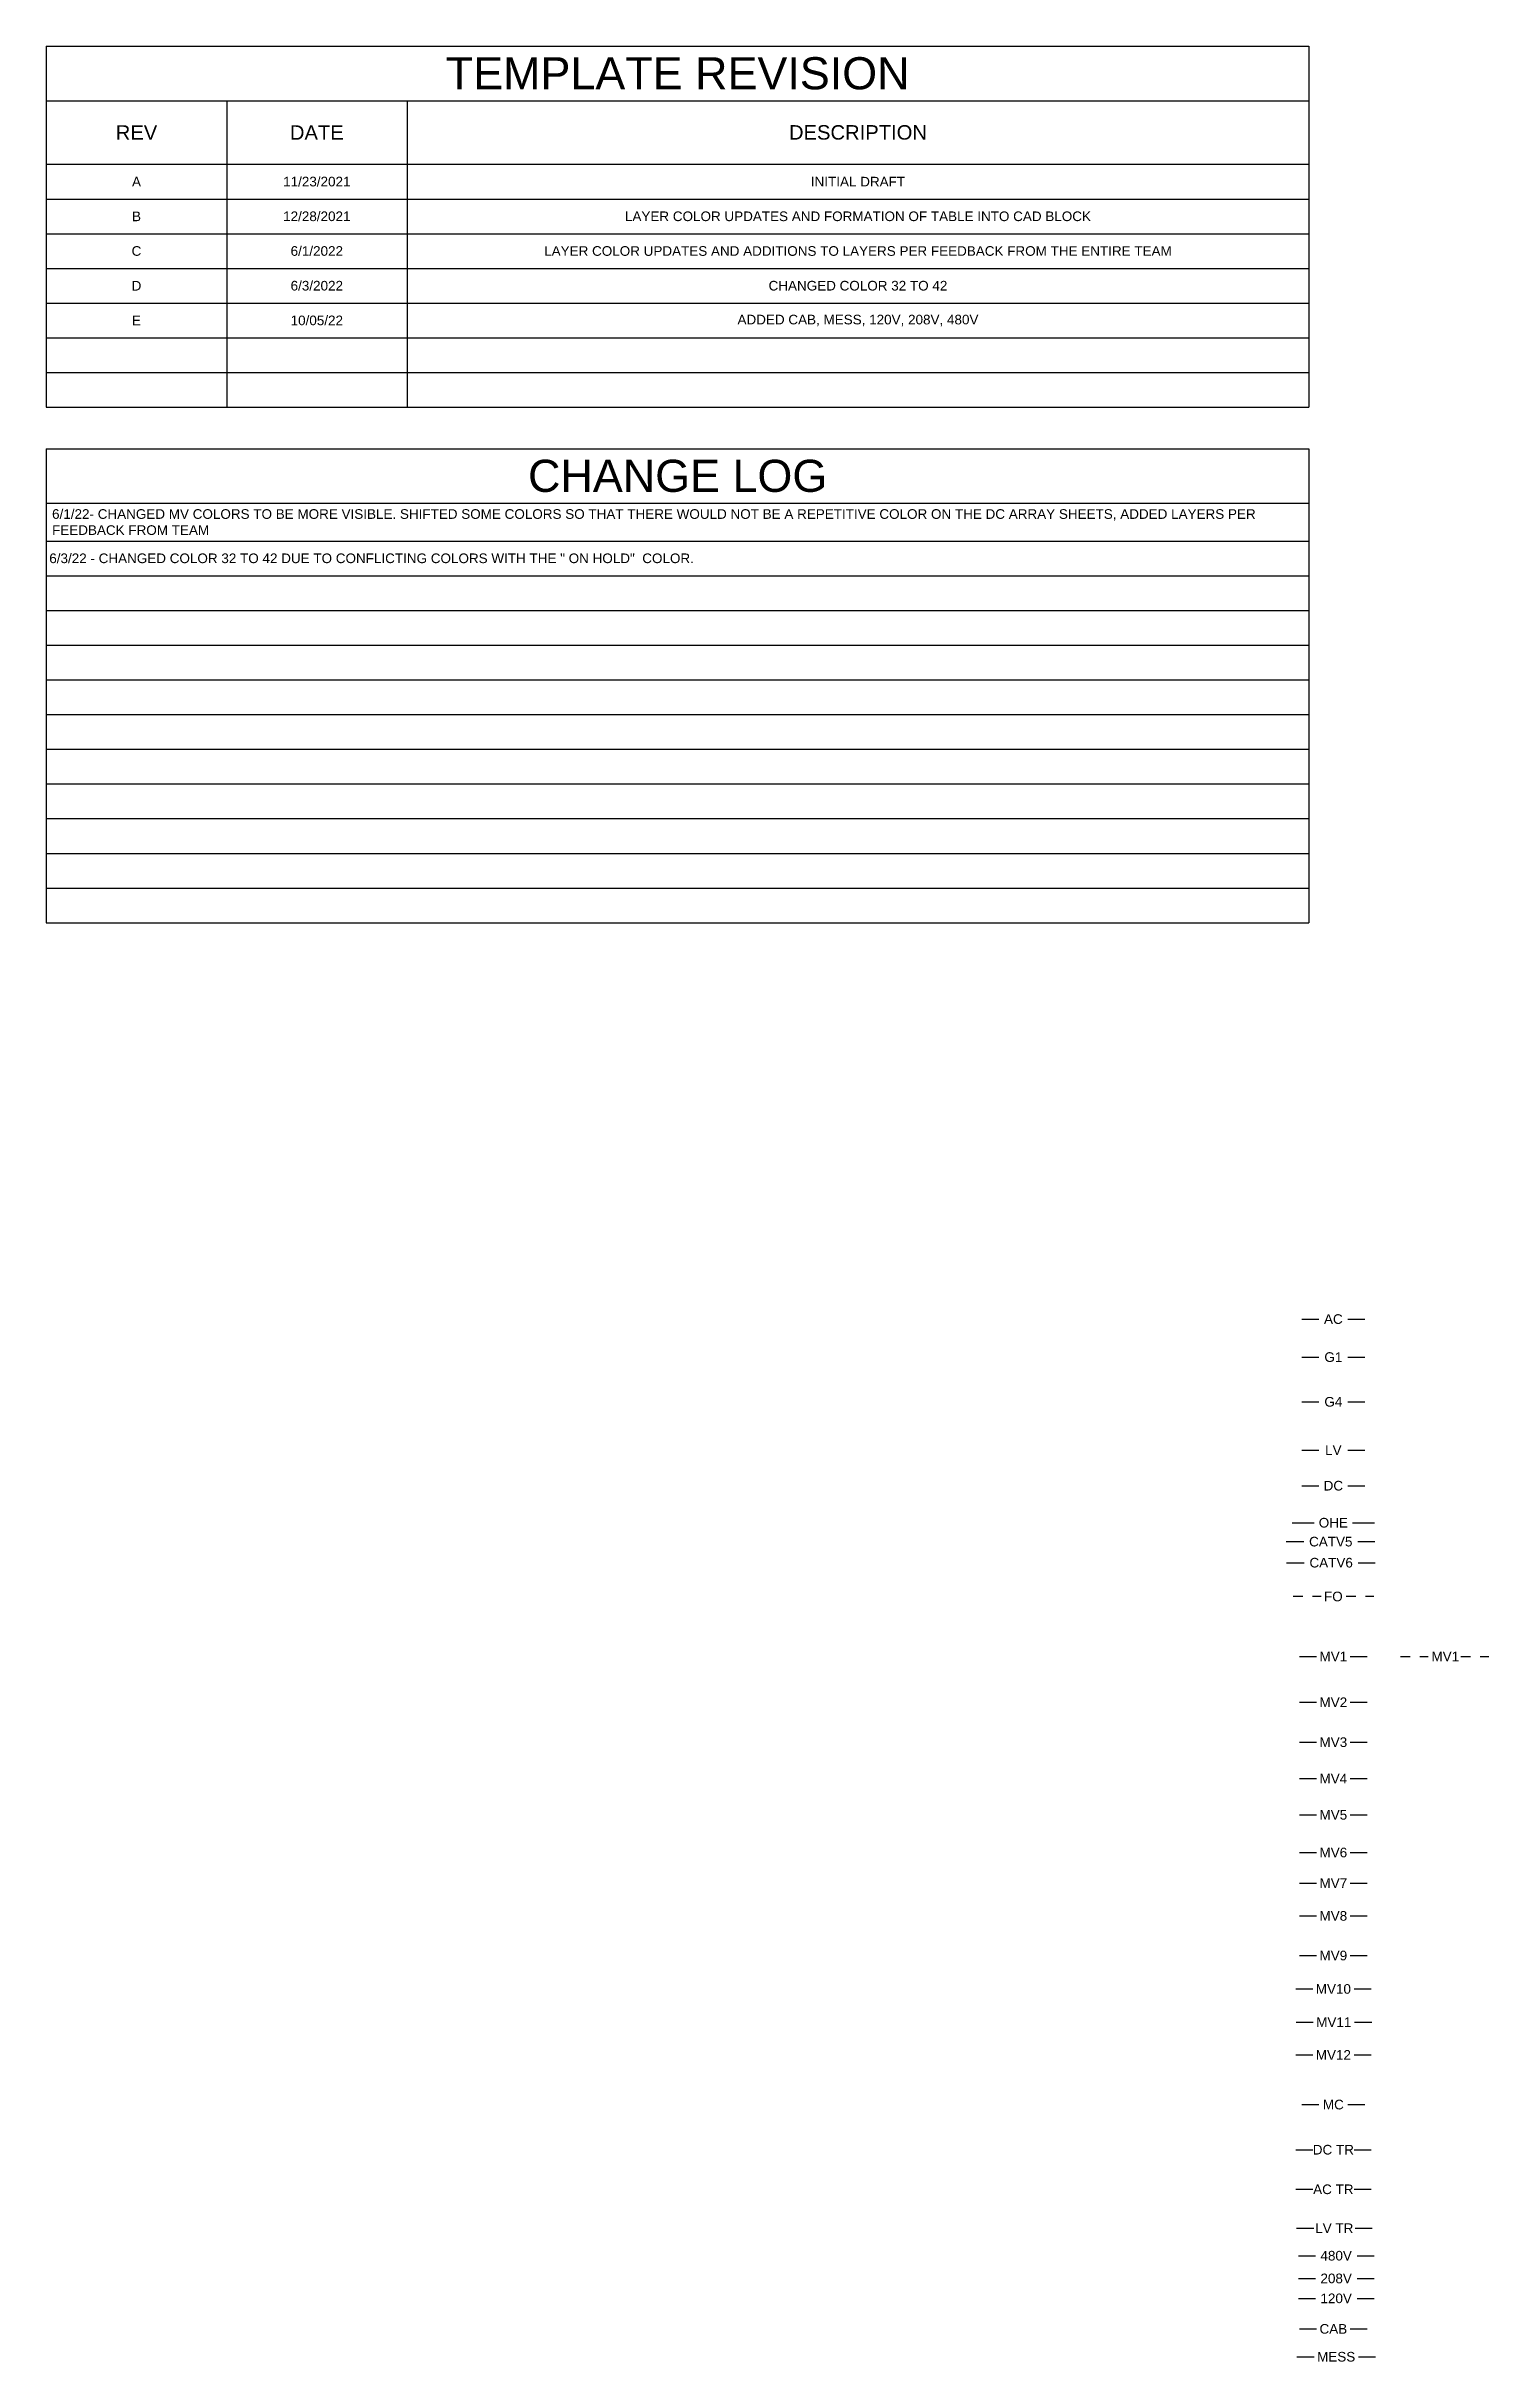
# Model space of a CAD drawing. Extents: x -6502 to 1062, y -2456 to 696.
# Drawn here: x -33.69 to -18.72, y -23.96 to 0.06 of the extents above; entities that cross this region are included whole.
import ezdxf
from ezdxf.enums import TextEntityAlignment as Align
from ezdxf.lldxf.tags import DXFTag

# ---------------------------------------------------------------- set-up
doc = ezdxf.new("R2010")
doc.units = 0
doc.header["$MEASUREMENT"] = 0
doc.linetypes.add('DASHDOTX2', pattern=[2, 1, -0.5, 0, -0.5])
doc.styles.add('NEI-A', font='arial.ttf')
tags = doc.linetypes.add('G1', pattern='A,0.176989,-0.056821,["G1",NEI-A,S=0.1,R=0,X=0,Y=-0.05],-0.243179,0.176989', length=0.653978).pattern_tags.tags
tags[6] = DXFTag(74, 10)

msp = doc.modelspace()

# ---------------------------------------------------------------- texts
at = {"layer": 'Defpoints', "linetype": 'G1', "style": 'NEI-A'}
for s, p in [('AC', (-20.33327, -13.1433)), ('G1', (-20.33327, -13.53755)), ('G4', (-20.33327, -14.00148)), ('LV', (-20.33327, -14.5026)), ('DC', (-20.33327, -14.87189)), ('OHE', (-20.33327, -15.25584)), ('CATV5', (-20.36012, -15.4521)), ('CATV6', (-20.35597, -15.67041)), ('FO', (-20.33327, -16.02125)), ('MV1', (-20.33327, -16.64298)), ('MV1', (-19.17148, -16.64298)), ('MV2', (-20.33327, -17.11896)), ('MV3', (-20.33327, -17.5326)), ('MV4', (-20.33327, -17.91043)), ('MV5', (-20.33327, -18.28623)), ('MV6', (-20.33327, -18.67721)), ('MV7', (-20.33327, -18.99453)), ('MV8', (-20.33327, -19.33451)), ('MV9', (-20.33327, -19.74589)), ('MV10', (-20.33327, -20.09231)), ('MV11', (-20.32873, -20.43684)), ('MV12', (-20.33327, -20.77683)), ('MC', (-20.33327, -21.2918)), ('DC TR', (-20.33327, -21.75998)), ('AC TR', (-20.33327, -22.17078)), ('LV TR', (-20.3232, -22.5747)), ('480V', (-20.304, -22.8595)), ('208V', (-20.304, -23.09511)), ('120V', (-20.304, -23.30199)), ('CAB', (-20.33327, -23.61861)), ('MESS', (-20.304, -23.90763))]:
    msp.add_text(s, height=0.1, dxfattribs=at).set_placement(p, align=Align.MIDDLE_CENTER)

# ---------------------------------------------------------------- blocks, each defined once
blk = doc.blocks.new('*T32')
at = {"color": 0, "linetype": 'ByBlock', "lineweight": -2, "transparency": 16777216}
for p, q in [((0, 0), (13.101, 0)), ((0, 0), (0, -3.744)), ((13.101, 0), (13.101, -3.744)), ((0, -0.564), (13.101, -0.564)), ((1.872, -0.564), (1.872, -3.744)), ((3.743, -0.564), (3.743, -3.744)), ((0, -1.224), (13.101, -1.224)), ((0, -1.584), (13.101, -1.584)), ((0, -1.944), (13.101, -1.944)), ((0, -2.304), (13.101, -2.304)), ((0, -2.664), (13.101, -2.664)), ((0, -3.024), (13.101, -3.024)), ((0, -3.384), (13.101, -3.384)), ((0, -3.744), (13.101, -3.744))]:
    blk.add_line(p, q, dxfattribs=at)
at = {"color": 0, "transparency": 16777216, "attachment_point": 5, "style": 'NEI-A'}
for s, insert, char_height, width in [('{\\C256;TEMPLATE REVISION}', (6.551, -0.282), 0.33333, 12.98132), ('REV', (0.936, -0.894), 0.15, 1.75162), ('DATE', (2.807, -0.894), 0.15, 1.75162), ('DESCRIPTION', (8.422, -0.894), 0.15, 9.23809), ('A', (0.936, -1.404), 0.1, 1.80912), ('11/23/2021', (2.807, -1.404), 0.1, 1.80912), ('INITIAL DRAFT', (8.422, -1.404), 0.1, 9.29559), ('B', (0.936, -1.764), 0.1, 1.80912), ('12/28/2021', (2.807, -1.764), 0.1, 1.80912), ('LAYER COLOR UPDATES AND FORMATION OF TABLE INTO CAD BLOCK', (8.422, -1.764), 0.1, 9.29559), ('C', (0.936, -2.124), 0.1, 1.80912), ('6/1/2022', (2.807, -2.124), 0.1, 1.80912), ('LAYER COLOR UPDATES AND ADDITIONS TO LAYERS PER FEEDBACK FROM THE ENTIRE TEAM', (8.422, -2.124), 0.1, 9.29559), ('D', (0.936, -2.484), 0.1, 1.80912), ('6/3/2022', (2.807, -2.484), 0.1, 1.80912), ('CHANGED COLOR 32 TO 42', (8.422, -2.484), 0.1, 9.29559), ('E', (0.936, -2.844), 0.1, 1.80912), ('10/05/22', (2.807, -2.844), 0.1, 1.80912), ('ADDED CAB, MESS, 120V, 208V, 480V', (8.422, -2.844), 0.1, 9.29559)]:
    blk.add_mtext(s, dxfattribs=dict(at, insert=insert, char_height=char_height, width=width))
blk = doc.blocks.new('*T33')
at = {"color": 0, "linetype": 'ByBlock', "lineweight": -2, "transparency": 16777216}
for p, q in [((0, 0), (13.101, 0)), ((0, 0), (0, -4.916)), ((13.101, 0), (13.101, -4.916)), ((0, -0.564), (13.101, -0.564)), ((0, -0.956), (13.101, -0.956)), ((0, -1.316), (13.101, -1.316)), ((0, -1.676), (13.101, -1.676)), ((0, -2.036), (13.101, -2.036)), ((0, -2.396), (13.101, -2.396)), ((0, -2.756), (13.101, -2.756)), ((0, -3.116), (13.101, -3.116)), ((0, -3.476), (13.101, -3.476)), ((0, -3.836), (13.101, -3.836)), ((0, -4.196), (13.101, -4.196)), ((0, -4.556), (13.101, -4.556)), ((0, -4.916), (13.101, -4.916))]:
    blk.add_line(p, q, dxfattribs=at)
at = {"color": 0, "transparency": 16777216, "style": 'NEI-A'}
for s, insert, char_height, width, attachment_point in [('{\\C256;CHANGE LOG}', (6.551, -0.282), 0.33333, 12.98132, 5), ('6/1/22- CHANGED MV COLORS TO BE MORE VISIBLE. SHIFTED SOME COLORS SO THAT THERE WOULD NOT BE A REPETITIVE COLOR ON THE DC ARRAY SHEETS, ADDED LAYERS PER FEEDBACK FROM TEAM', (0.06, -0.76), 0.1, 12.98132, 4), ('6/3/22 - CHANGED COLOR 32 TO 42 DUE TO CONFLICTING COLORS WITH THE " ON HOLD"  COLOR.', (0.031, -1.136), 0.1, 13.03882, 4)]:
    blk.add_mtext(s, dxfattribs=dict(at, insert=insert, char_height=char_height, width=width, attachment_point=attachment_point))

# ---------------------------------------------------------------- linework, layer by layer
at = {"layer": 'Defpoints', "linetype": 'Continuous'}
for p, q in [((-20.66026, -13.1433), (-20.48327, -13.1433)), ((-20.18327, -13.1433), (-20.00628, -13.1433)), ((-20.66026, -13.53755), (-20.48327, -13.53755)), ((-20.18327, -13.53755), (-20.00628, -13.53755)), ((-20.66026, -14.00148), (-20.48327, -14.00148)), ((-20.18327, -14.00148), (-20.00628, -14.00148)), ((-20.66026, -14.5026), (-20.48327, -14.5026)), ((-20.18327, -14.5026), (-20.00628, -14.5026)), ((-20.66026, -14.87189), (-20.48327, -14.87189)), ((-20.18327, -14.87189), (-20.00628, -14.87189)), ((-20.76026, -15.25584), (-20.53327, -15.25584)), ((-20.13327, -15.25584), (-19.90628, -15.25584)), ((-20.82193, -15.4521), (-20.63977, -15.4521)), ((-20.08012, -15.4521), (-19.90313, -15.4521)), ((-20.81779, -15.67041), (-20.63563, -15.67041)), ((-20.07598, -15.67041), (-19.89899, -15.67041)), ((-20.68526, -16.64298), (-20.50827, -16.64298)), ((-20.15827, -16.64298), (-19.98128, -16.64298)), ((-20.68526, -17.11896), (-20.50827, -17.11896)), ((-20.15827, -17.11896), (-19.98128, -17.11896)), ((-20.68526, -17.5326), (-20.50827, -17.5326)), ((-20.15827, -17.5326), (-19.98128, -17.5326)), ((-20.68526, -17.91043), (-20.50827, -17.91043)), ((-20.15827, -17.91043), (-19.98128, -17.91043)), ((-20.68526, -18.28623), (-20.50827, -18.28623)), ((-20.15827, -18.28623), (-19.98128, -18.28623)), ((-20.68526, -18.67721), (-20.50827, -18.67721)), ((-20.15827, -18.67721), (-19.98128, -18.67721)), ((-20.68526, -18.99453), (-20.50827, -18.99453)), ((-20.15827, -18.99453), (-19.98128, -18.99453)), ((-20.68526, -19.33451), (-20.50827, -19.33451)), ((-20.15827, -19.33451), (-19.98128, -19.33451)), ((-20.68526, -19.74589), (-20.50827, -19.74589)), ((-20.15827, -19.74589), (-19.98128, -19.74589)), ((-20.72411, -20.09231), (-20.54713, -20.09231)), ((-20.11692, -20.09231), (-19.93993, -20.09231)), ((-20.71958, -20.43684), (-20.54259, -20.43684)), ((-20.11238, -20.43684), (-19.93539, -20.43684)), ((-20.72411, -20.77683), (-20.54713, -20.77683)), ((-20.11692, -20.77683), (-19.93993, -20.77683)), ((-20.66026, -21.2918), (-20.48327, -21.2918)), ((-20.18327, -21.2918), (-20.00628, -21.2918)), ((-20.69485, -22.8595), (-20.51786, -22.8595)), ((-20.08765, -22.8595), (-19.91067, -22.8595)), ((-20.69485, -23.09511), (-20.51786, -23.09511)), ((-20.08765, -23.09511), (-19.91067, -23.09511)), ((-20.69485, -23.30199), (-20.51786, -23.30199)), ((-20.08765, -23.30199), (-19.91067, -23.30199)), ((-20.68526, -23.61861), (-20.50827, -23.61861)), ((-20.15827, -23.61861), (-19.98128, -23.61861)), ((-20.71049, -23.90763), (-20.53351, -23.90763)), ((-20.072, -23.90763), (-19.89501, -23.90763))]:
    msp.add_line(p, q, dxfattribs=at)
at = {"layer": 'Defpoints', "linetype": 'DASHDOTX2', "ltscale": 0.1}
for p, q in [((-20.74941, -16.01822), (-20.46069, -16.01822)), ((-20.20109, -16.01822), (-19.91237, -16.01822)), ((-19.63657, -16.64298), (-19.34785, -16.64298)), ((-19.01005, -16.64298), (-18.72134, -16.64298))]:
    msp.add_line(p, q, dxfattribs=at)
at = {"layer": 'Defpoints', "linetype": 'Continuous', "lineweight": -3}
for p, q in [((-20.72411, -21.75998), (-20.54713, -21.75998)), ((-20.11692, -21.75998), (-19.93993, -21.75998)), ((-20.72411, -22.17078), (-20.54713, -22.17078)), ((-20.11692, -22.17078), (-19.93993, -22.17078)), ((-20.71405, -22.5747), (-20.53706, -22.5747)), ((-20.10685, -22.5747), (-19.92986, -22.5747))]:
    msp.add_line(p, q, dxfattribs=at)

# ---------------------------------------------------------------- block references
for name, p in [('*T32', (-33.68799, 0.05958)), ('*T33', (-33.68799, -4.11635))]:
    msp.add_blockref(name, p)

msp.set_redraw_order([(e.dxf.handle, doc.entitydb.next_handle()) for e in msp.query("TEXT MTEXT ATTDEF DIMENSION ARC_DIMENSION")])  # texts and dimensions are drawn at this point

doc.saveas('drawing.dxf')
